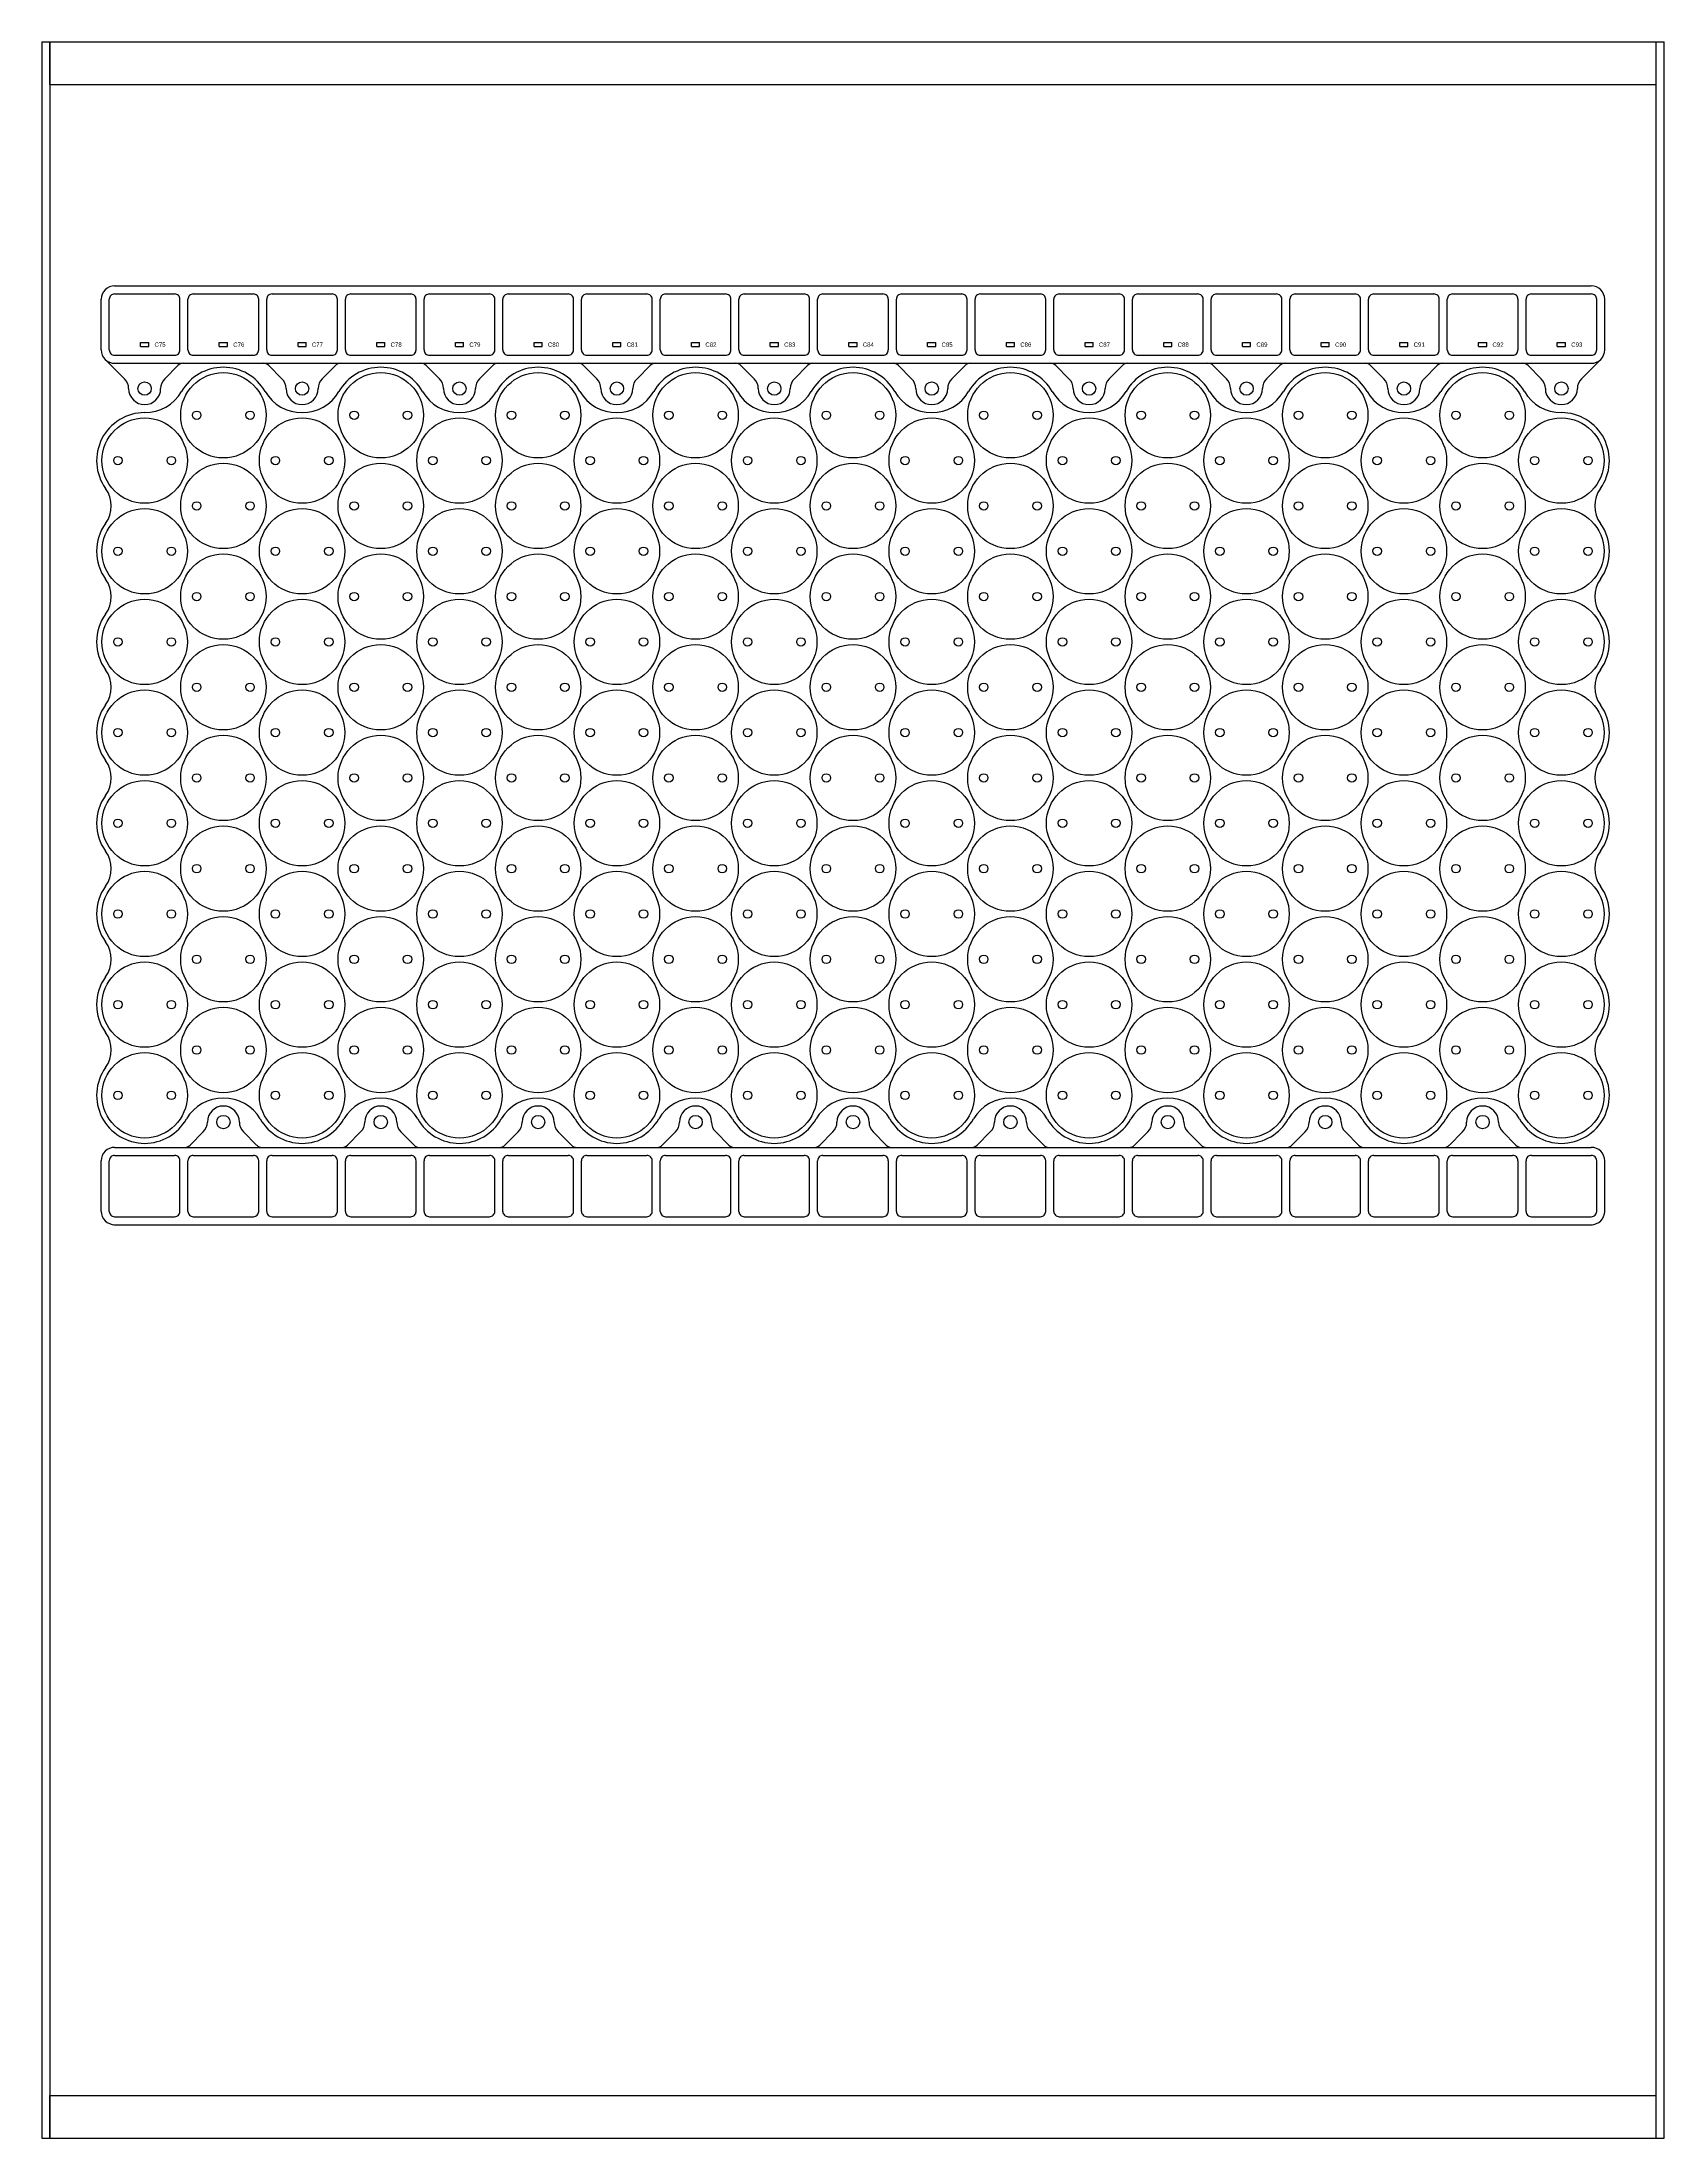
# Model space of a CAD drawing. Header units: millimetres. Extents: x -152 to 152, y -143 to 250.
import ezdxf

# ---------------------------------------------------------------- set-up
doc = ezdxf.new("R2010")
doc.units = ezdxf.units.MM
doc.layers.add('Mechanical4', color=56, linetype='Continuous')
doc.styles.add('Arial', font='arial.ttf', dxfattribs={"height": 0.2})

msp = doc.modelspace()

# ---------------------------------------------------------------- linework, layer by layer
at = {"layer": 'Mechanical4'}
for p, q in [((-152, 250), (-150.5, 250)), ((-152, 250), (-152, -143)), ((-150.5, 250), (150.5, 250)), ((-150.5, 242), (-150.5, 250)), ((-150.5, 250), (-150.5, -143)), ((150.5, 242), (150.5, 250)), ((150.5, 250), (152, 250)), ((150.5, -143), (150.5, 250)), ((152, -143), (152, 250)), ((-150.5, 242), (150.5, 242)), ((-140.88, 192.25), (-140.88, 201.75)), ((-139.38, 192.25), (-139.38, 201.75)), ((-138.38, 204.25), (-125.25, 204.25)), ((-138.38, 202.75), (-127.13, 202.75)), ((-126.13, 192.25), (-126.13, 201.75)), ((-125.5, 204.25), (-110.5, 204.25)), ((-125.5, 204.25), (-125, 204.25)), ((-124.63, 192.25), (-124.63, 201.75)), ((-123.63, 202.75), (-112.38, 202.75)), ((-111.37, 192.25), (-111.37, 201.75)), ((-110.75, 204.25), (-95.75, 204.25)), ((-110.75, 204.25), (-110.25, 204.25)), ((-109.88, 192.25), (-109.88, 201.75)), ((-108.88, 202.75), (-97.63, 202.75)), ((-96.63, 192.25), (-96.63, 201.75)), ((-96, 204.25), (-81, 204.25)), ((-96, 204.25), (-95.5, 204.25)), ((-95.13, 192.25), (-95.13, 201.75)), ((-94.13, 202.75), (-82.88, 202.75)), ((-81.88, 192.25), (-81.88, 201.75)), ((-81.25, 204.25), (-66.25, 204.25)), ((-81.25, 204.25), (-80.75, 204.25)), ((-80.38, 192.25), (-80.38, 201.75)), ((-79.38, 202.75), (-68.13, 202.75)), ((-67.12, 192.25), (-67.12, 201.75)), ((-66.5, 204.25), (-51.5, 204.25)), ((-66.5, 204.25), (-66, 204.25)), ((-65.62, 192.25), (-65.62, 201.75)), ((-64.62, 202.75), (-53.38, 202.75)), ((-52.37, 192.25), (-52.37, 201.75)), ((-51.75, 204.25), (-36.75, 204.25)), ((-51.75, 204.25), (-51.25, 204.25)), ((-50.88, 192.25), (-50.88, 201.75)), ((-49.88, 202.75), (-38.63, 202.75)), ((-37.62, 192.25), (-37.62, 201.75)), ((-37, 204.25), (-22, 204.25)), ((-37, 204.25), (-36.5, 204.25)), ((-36.13, 192.25), (-36.13, 201.75)), ((-35.12, 202.75), (-23.88, 202.75)), ((-22.87, 192.25), (-22.87, 201.75)), ((-22.25, 204.25), (-7.25, 204.25)), ((-22.25, 204.25), (-21.75, 204.25)), ((-21.38, 192.25), (-21.38, 201.75)), ((-20.38, 202.75), (-9.13, 202.75)), ((-8.13, 192.25), (-8.13, 201.75)), ((-7.5, 204.25), (-7, 204.25)), ((-7.5, 204.25), (7.5, 204.25)), ((-6.63, 192.25), (-6.63, 201.75)), ((-5.63, 202.75), (5.62, 202.75)), ((6.63, 192.25), (6.63, 201.75)), ((7, 204.25), (7.5, 204.25)), ((7.25, 204.25), (22.25, 204.25)), ((8.13, 192.25), (8.13, 201.75)), ((9.13, 202.75), (20.37, 202.75)), ((21.38, 192.25), (21.38, 201.75)), ((21.75, 204.25), (22.25, 204.25)), ((22, 204.25), (37, 204.25)), ((22.87, 192.25), (22.87, 201.75)), ((23.87, 202.75), (35.12, 202.75)), ((36.13, 192.25), (36.13, 201.75)), ((36.5, 204.25), (37, 204.25)), ((36.75, 204.25), (51.75, 204.25)), ((37.62, 192.25), (37.62, 201.75)), ((38.63, 202.75), (49.87, 202.75)), ((50.88, 192.25), (50.88, 201.75)), ((51.25, 204.25), (51.75, 204.25)), ((51.5, 204.25), (66.5, 204.25)), ((52.37, 192.25), (52.37, 201.75)), ((53.37, 202.75), (64.62, 202.75)), ((65.62, 192.25), (65.62, 201.75)), ((66, 204.25), (66.5, 204.25)), ((66.25, 204.25), (81.25, 204.25)), ((67.12, 192.25), (67.12, 201.75)), ((68.12, 202.75), (79.37, 202.75)), ((80.38, 192.25), (80.38, 201.75)), ((80.75, 204.25), (81.25, 204.25)), ((81, 204.25), (96, 204.25)), ((81.88, 192.25), (81.88, 201.75)), ((82.88, 202.75), (94.12, 202.75)), ((95.13, 192.25), (95.13, 201.75)), ((95.5, 204.25), (96, 204.25)), ((95.75, 204.25), (110.75, 204.25)), ((96.62, 192.25), (96.62, 201.75)), ((97.62, 202.75), (108.87, 202.75)), ((109.87, 192.25), (109.87, 201.75)), ((110.25, 204.25), (110.75, 204.25)), ((110.5, 204.25), (125.5, 204.25)), ((111.37, 192.25), (111.37, 201.75)), ((112.38, 202.75), (123.62, 202.75)), ((124.63, 192.25), (124.63, 201.75)), ((125, 204.25), (125.5, 204.25)), ((125.25, 204.25), (138.37, 204.25)), ((126.13, 192.25), (126.13, 201.75)), ((127.13, 202.75), (138.37, 202.75)), ((139.38, 192.25), (139.38, 201.75)), ((140.88, 192.25), (140.88, 201.75)), ((-133.51, 192.87), (-133.51, 193.63)), ((-133.51, 193.63), (-131.99, 193.63)), ((-133.51, 192.87), (-131.99, 192.87)), ((-131.99, 192.87), (-131.99, 193.63)), ((-118.76, 192.87), (-118.76, 193.63)), ((-118.76, 193.63), (-117.24, 193.63)), ((-118.76, 192.87), (-117.24, 192.87)), ((-117.24, 192.87), (-117.24, 193.63)), ((-104.01, 192.87), (-104.01, 193.63)), ((-104.01, 193.63), (-102.49, 193.63)), ((-104.01, 192.87), (-102.49, 192.87)), ((-102.49, 192.87), (-102.49, 193.63)), ((-89.26, 192.87), (-89.26, 193.63)), ((-89.26, 193.63), (-87.74, 193.63)), ((-89.26, 192.87), (-87.74, 192.87)), ((-87.74, 192.87), (-87.74, 193.63)), ((-74.51, 192.87), (-74.51, 193.63)), ((-74.51, 193.63), (-72.99, 193.63)), ((-74.51, 192.87), (-72.99, 192.87)), ((-72.99, 192.87), (-72.99, 193.63)), ((-59.76, 192.87), (-59.76, 193.63)), ((-59.76, 193.63), (-58.24, 193.63)), ((-59.76, 192.87), (-58.24, 192.87)), ((-58.24, 192.87), (-58.24, 193.63)), ((-45.01, 192.87), (-45.01, 193.63)), ((-45.01, 193.63), (-43.49, 193.63)), ((-45.01, 192.87), (-43.49, 192.87)), ((-43.49, 192.87), (-43.49, 193.63)), ((-30.26, 192.87), (-30.26, 193.63)), ((-30.26, 193.63), (-28.74, 193.63)), ((-30.26, 192.87), (-28.74, 192.87)), ((-28.74, 192.87), (-28.74, 193.63)), ((-15.51, 192.87), (-15.51, 193.63)), ((-15.51, 193.63), (-13.99, 193.63)), ((-15.51, 192.87), (-13.99, 192.87)), ((-13.99, 192.87), (-13.99, 193.63)), ((-0.76, 192.87), (-0.76, 193.63)), ((-0.76, 193.63), (0.76, 193.63)), ((-0.76, 192.87), (0.76, 192.87)), ((0.76, 192.87), (0.76, 193.63)), ((13.99, 192.87), (13.99, 193.63)), ((13.99, 193.63), (15.51, 193.63)), ((13.99, 192.87), (15.51, 192.87)), ((15.51, 192.87), (15.51, 193.63)), ((28.74, 192.87), (28.74, 193.63)), ((28.74, 193.63), (30.26, 193.63)), ((28.74, 192.87), (30.26, 192.87)), ((30.26, 192.87), (30.26, 193.63)), ((43.49, 192.87), (43.49, 193.63)), ((43.49, 193.63), (45.01, 193.63)), ((43.49, 192.87), (45.01, 192.87)), ((45.01, 192.87), (45.01, 193.63)), ((58.24, 192.87), (58.24, 193.63)), ((58.24, 193.63), (59.76, 193.63)), ((58.24, 192.87), (59.76, 192.87)), ((59.76, 192.87), (59.76, 193.63)), ((72.99, 192.87), (72.99, 193.63)), ((72.99, 193.63), (74.51, 193.63)), ((72.99, 192.87), (74.51, 192.87)), ((74.51, 192.87), (74.51, 193.63)), ((87.74, 192.87), (87.74, 193.63)), ((87.74, 193.63), (89.26, 193.63)), ((87.74, 192.87), (89.26, 192.87)), ((89.26, 192.87), (89.26, 193.63)), ((102.49, 192.87), (102.49, 193.63)), ((102.49, 193.63), (104.01, 193.63)), ((102.49, 192.87), (104.01, 192.87)), ((104.01, 192.87), (104.01, 193.63)), ((117.24, 192.87), (117.24, 193.63)), ((117.24, 193.63), (118.76, 193.63)), ((117.24, 192.87), (118.76, 192.87)), ((118.76, 192.87), (118.76, 193.63)), ((131.99, 192.87), (131.99, 193.63)), ((131.99, 193.63), (133.51, 193.63)), ((131.99, 192.87), (133.51, 192.87)), ((133.51, 192.87), (133.51, 193.63)), ((-140.14, 190.48), (-138.46, 188.79)), ((-138.5, 189.75), (-125.25, 189.75)), ((-138.46, 188.79), (-136.52, 186.86)), ((-138.38, 191.25), (-127.13, 191.25)), ((-138.38, 189.75), (-125.25, 189.75)), ((-128.98, 186.86), (-126.51, 189.33)), ((-125.5, 189.75), (-110.5, 189.75)), ((-123.63, 191.25), (-112.38, 191.25)), ((-110.75, 189.75), (-95.75, 189.75)), ((-110.75, 189.75), (-95.75, 189.75)), ((-109.49, 189.33), (-107.02, 186.86)), ((-108.88, 191.25), (-97.63, 191.25)), ((-99.48, 186.86), (-97.01, 189.33)), ((-96, 189.75), (-81, 189.75)), ((-94.13, 191.25), (-82.88, 191.25)), ((-81.25, 189.75), (-66.25, 189.75)), ((-81.25, 189.75), (-66.25, 189.75)), ((-79.99, 189.33), (-77.52, 186.86)), ((-79.38, 191.25), (-68.13, 191.25)), ((-69.98, 186.86), (-67.51, 189.33)), ((-66.5, 189.75), (-51.5, 189.75)), ((-64.62, 191.25), (-53.38, 191.25)), ((-51.75, 189.75), (-36.75, 189.75)), ((-51.75, 189.75), (-36.75, 189.75)), ((-50.49, 189.33), (-48.02, 186.86)), ((-49.88, 191.25), (-38.63, 191.25)), ((-40.48, 186.86), (-38.01, 189.33)), ((-37, 189.75), (-22, 189.75)), ((-35.12, 191.25), (-23.88, 191.25)), ((-22.25, 189.75), (-7.25, 189.75)), ((-20.99, 189.33), (-18.52, 186.86)), ((-20.38, 191.25), (-9.13, 191.25)), ((-10.98, 186.86), (-8.51, 189.33)), ((-7.5, 189.75), (7.5, 189.75)), ((-5.63, 191.25), (5.62, 191.25)), ((7.25, 189.75), (22.25, 189.75)), ((8.51, 189.33), (10.98, 186.86)), ((9.13, 191.25), (20.37, 191.25)), ((18.52, 186.86), (20.99, 189.33)), ((22, 189.75), (37, 189.75)), ((23.87, 191.25), (35.12, 191.25)), ((36.75, 189.75), (51.75, 189.75)), ((36.75, 189.75), (51.75, 189.75)), ((38.01, 189.33), (40.48, 186.86)), ((38.63, 191.25), (49.87, 191.25)), ((48.02, 186.86), (50.49, 189.33)), ((51.5, 189.75), (66.5, 189.75)), ((53.37, 191.25), (64.62, 191.25)), ((66.25, 189.75), (81.25, 189.75)), ((66.25, 189.75), (81.25, 189.75)), ((67.51, 189.33), (69.98, 186.86)), ((68.12, 191.25), (79.37, 191.25)), ((77.52, 186.86), (79.99, 189.33)), ((81, 189.75), (96, 189.75)), ((82.88, 191.25), (94.12, 191.25)), ((95.75, 189.75), (110.75, 189.75)), ((95.75, 189.75), (110.75, 189.75)), ((97.01, 189.33), (99.48, 186.86)), ((97.62, 191.25), (108.87, 191.25)), ((107.02, 186.86), (109.49, 189.33)), ((110.5, 189.75), (125.5, 189.75)), ((112.38, 191.25), (123.62, 191.25)), ((125.25, 189.75), (138.37, 189.75)), ((125.25, 189.75), (138.5, 189.75)), ((126.51, 189.33), (128.98, 186.86)), ((127.13, 191.25), (138.37, 191.25)), ((136.52, 186.86), (138.46, 188.79)), ((138.46, 188.79), (140.14, 190.48)), ((-124.24, 43.17), (-121.77, 45.64)), ((-114.23, 45.64), (-111.76, 43.17)), ((-94.74, 43.17), (-92.27, 45.64)), ((-84.73, 45.64), (-82.26, 43.17)), ((-65.24, 43.17), (-62.77, 45.64)), ((-55.23, 45.64), (-52.76, 43.17)), ((-35.74, 43.17), (-33.27, 45.64)), ((-25.73, 45.64), (-23.26, 43.17)), ((-6.24, 43.17), (-3.77, 45.64)), ((3.77, 45.64), (6.24, 43.17)), ((23.26, 43.17), (25.73, 45.64)), ((33.27, 45.64), (35.74, 43.17)), ((52.76, 43.17), (55.23, 45.64)), ((62.77, 45.64), (65.24, 43.17)), ((82.26, 43.17), (84.73, 45.64)), ((92.27, 45.64), (94.74, 43.17)), ((111.76, 43.17), (114.23, 45.64)), ((121.77, 45.64), (124.24, 43.17)), ((-140.88, 30.75), (-140.88, 40.25)), ((-139.38, 30.75), (-139.38, 40.25)), ((-138.38, 42.75), (-125.25, 42.75)), ((-138.38, 41.25), (-127.13, 41.25)), ((-126.13, 30.75), (-126.13, 40.25)), ((-125.5, 42.75), (-110.5, 42.75)), ((-125.5, 42.75), (-125, 42.75)), ((-124.63, 30.75), (-124.63, 40.25)), ((-123.63, 41.25), (-112.38, 41.25)), ((-111.37, 30.75), (-111.37, 40.25)), ((-110.75, 42.75), (-95.75, 42.75)), ((-110.75, 42.75), (-110.25, 42.75)), ((-109.88, 30.75), (-109.88, 40.25)), ((-108.88, 41.25), (-97.63, 41.25)), ((-96.63, 30.75), (-96.63, 40.25)), ((-96, 42.75), (-81, 42.75)), ((-96, 42.75), (-95.5, 42.75)), ((-95.13, 30.75), (-95.13, 40.25)), ((-94.13, 41.25), (-82.88, 41.25)), ((-81.88, 30.75), (-81.88, 40.25)), ((-81.25, 42.75), (-66.25, 42.75)), ((-81.25, 42.75), (-80.75, 42.75)), ((-80.38, 30.75), (-80.38, 40.25)), ((-79.38, 41.25), (-68.13, 41.25)), ((-67.12, 30.75), (-67.12, 40.25)), ((-66.5, 42.75), (-51.5, 42.75)), ((-66.5, 42.75), (-66, 42.75)), ((-65.62, 30.75), (-65.62, 40.25)), ((-64.62, 41.25), (-53.38, 41.25)), ((-52.37, 30.75), (-52.37, 40.25)), ((-51.75, 42.75), (-36.75, 42.75)), ((-51.75, 42.75), (-51.25, 42.75)), ((-50.88, 30.75), (-50.88, 40.25)), ((-49.88, 41.25), (-38.63, 41.25)), ((-37.62, 30.75), (-37.62, 40.25)), ((-37, 42.75), (-22, 42.75)), ((-37, 42.75), (-36.5, 42.75)), ((-36.13, 30.75), (-36.13, 40.25)), ((-35.12, 41.25), (-23.88, 41.25)), ((-22.87, 30.75), (-22.87, 40.25)), ((-22.25, 42.75), (-21.75, 42.75)), ((-22.25, 42.75), (-7.25, 42.75)), ((-21.38, 30.75), (-21.38, 40.25)), ((-20.38, 41.25), (-9.13, 41.25)), ((-8.13, 30.75), (-8.13, 40.25)), ((-7.5, 42.75), (-7, 42.75)), ((-7.5, 42.75), (7.5, 42.75)), ((-6.63, 30.75), (-6.63, 40.25)), ((-5.63, 41.25), (5.62, 41.25)), ((6.63, 30.75), (6.63, 40.25)), ((7.25, 42.75), (22.25, 42.75)), ((8.13, 30.75), (8.13, 40.25)), ((9.13, 41.25), (20.37, 41.25)), ((21.38, 30.75), (21.38, 40.25)), ((21.75, 42.75), (22.25, 42.75)), ((22, 42.75), (37, 42.75)), ((22.87, 30.75), (22.87, 40.25)), ((23.87, 41.25), (35.12, 41.25)), ((36.13, 30.75), (36.13, 40.25)), ((36.5, 42.75), (37, 42.75)), ((36.75, 42.75), (51.75, 42.75)), ((37.62, 30.75), (37.62, 40.25)), ((38.63, 41.25), (49.87, 41.25)), ((50.88, 30.75), (50.88, 40.25)), ((51.25, 42.75), (51.75, 42.75)), ((51.5, 42.75), (66.5, 42.75)), ((52.37, 30.75), (52.37, 40.25)), ((53.37, 41.25), (64.62, 41.25)), ((65.62, 30.75), (65.62, 40.25)), ((66, 42.75), (66.5, 42.75)), ((66.25, 42.75), (81.25, 42.75)), ((67.12, 30.75), (67.12, 40.25)), ((68.12, 41.25), (79.37, 41.25)), ((80.38, 30.75), (80.38, 40.25)), ((80.75, 42.75), (81.25, 42.75)), ((81, 42.75), (96, 42.75)), ((81.88, 30.75), (81.88, 40.25)), ((82.88, 41.25), (94.12, 41.25)), ((95.13, 30.75), (95.13, 40.25)), ((95.5, 42.75), (96, 42.75)), ((95.75, 42.75), (110.75, 42.75)), ((96.62, 30.75), (96.62, 40.25)), ((97.62, 41.25), (108.87, 41.25)), ((109.87, 30.75), (109.87, 40.25)), ((110.25, 42.75), (110.75, 42.75)), ((110.5, 42.75), (125.5, 42.75)), ((111.37, 30.75), (111.37, 40.25)), ((112.38, 41.25), (123.62, 41.25)), ((124.63, 30.75), (124.63, 40.25)), ((125, 42.75), (125.5, 42.75)), ((125.25, 42.75), (138.37, 42.75)), ((126.13, 30.75), (126.13, 40.25)), ((127.13, 41.25), (138.37, 41.25)), ((139.38, 30.75), (139.38, 40.25)), ((140.88, 30.75), (140.88, 40.25)), ((-138.5, 28.25), (-125.25, 28.25)), ((-138.38, 29.75), (-127.13, 29.75)), ((-138.38, 28.25), (-125.25, 28.25)), ((-125.75, 28.25), (-125.25, 28.25)), ((-125.5, 28.25), (-110.5, 28.25)), ((-123.63, 29.75), (-112.38, 29.75)), ((-111, 28.25), (-110.5, 28.25)), ((-110.75, 28.25), (-95.75, 28.25)), ((-108.88, 29.75), (-97.63, 29.75)), ((-96.25, 28.25), (-95.75, 28.25)), ((-96, 28.25), (-81, 28.25)), ((-94.13, 29.75), (-82.88, 29.75)), ((-81.5, 28.25), (-81, 28.25)), ((-81.25, 28.25), (-66.25, 28.25)), ((-79.38, 29.75), (-68.13, 29.75)), ((-66.75, 28.25), (-66.25, 28.25)), ((-66.5, 28.25), (-51.5, 28.25)), ((-64.62, 29.75), (-53.38, 29.75)), ((-52, 28.25), (-51.5, 28.25)), ((-51.75, 28.25), (-36.75, 28.25)), ((-49.88, 29.75), (-38.63, 29.75)), ((-37.25, 28.25), (-36.75, 28.25)), ((-37, 28.25), (-22, 28.25)), ((-35.12, 29.75), (-23.88, 29.75)), ((-22.5, 28.25), (-22, 28.25)), ((-22.25, 28.25), (-7.25, 28.25)), ((-20.38, 29.75), (-9.13, 29.75)), ((-7.75, 28.25), (-7.25, 28.25)), ((-7.5, 28.25), (7.5, 28.25)), ((-5.63, 29.75), (5.62, 29.75)), ((7, 28.25), (7.5, 28.25)), ((7.25, 28.25), (7.75, 28.25)), ((7.25, 28.25), (22.25, 28.25)), ((9.13, 29.75), (20.37, 29.75)), ((22, 28.25), (22.5, 28.25)), ((22, 28.25), (37, 28.25)), ((23.87, 29.75), (35.12, 29.75)), ((36.75, 28.25), (51.75, 28.25)), ((36.75, 28.25), (37.25, 28.25)), ((38.63, 29.75), (49.87, 29.75)), ((51.5, 28.25), (52, 28.25)), ((51.5, 28.25), (66.5, 28.25)), ((53.37, 29.75), (64.62, 29.75)), ((66.25, 28.25), (81.25, 28.25)), ((66.25, 28.25), (66.75, 28.25)), ((68.12, 29.75), (79.37, 29.75)), ((81, 28.25), (81.5, 28.25)), ((81, 28.25), (96, 28.25)), ((82.88, 29.75), (94.12, 29.75)), ((95.75, 28.25), (110.75, 28.25)), ((95.75, 28.25), (96.25, 28.25)), ((97.62, 29.75), (108.87, 29.75)), ((110.5, 28.25), (111, 28.25)), ((110.5, 28.25), (125.5, 28.25)), ((112.38, 29.75), (123.62, 29.75)), ((125.25, 28.25), (125.75, 28.25)), ((125.25, 28.25), (138.5, 28.25)), ((125.25, 28.25), (138.37, 28.25)), ((127.13, 29.75), (138.37, 29.75)), ((-150.5, -135), (150.5, -135)), ((-150.5, -143), (-150.5, -135)), ((150.5, -143), (150.5, -135)), ((-152, -143), (-150.5, -143)), ((-150.5, -143), (150.5, -143)), ((150.5, -143), (152, -143))]:
    msp.add_line(p, q, dxfattribs=at)
for centre, radius in [((-132.75, 185), 1.25), ((-118, 180), 8), ((-103.25, 185), 1.25), ((-88.5, 180), 8), ((-73.75, 185), 1.25), ((-59, 180), 8), ((-44.25, 185), 1.25), ((-29.5, 180), 8), ((-14.75, 185), 1.25), ((0, 180), 8), ((14.75, 185), 1.25), ((29.5, 180), 8), ((44.25, 185), 1.25), ((59, 180), 8), ((73.75, 185), 1.25), ((88.5, 180), 8), ((103.25, 185), 1.25), ((118, 180), 8), ((132.75, 185), 1.25), ((-123, 180), 0.8), ((-113, 180), 0.8), ((-93.5, 180), 0.8), ((-83.5, 180), 0.8), ((-64, 180), 0.8), ((-54, 180), 0.8), ((-34.5, 180), 0.8), ((-24.5, 180), 0.8), ((-5, 180), 0.8), ((5, 180), 0.8), ((24.5, 180), 0.8), ((34.5, 180), 0.8), ((54, 180), 0.8), ((64, 180), 0.8), ((83.5, 180), 0.8), ((93.5, 180), 0.8), ((113, 180), 0.8), ((123, 180), 0.8), ((-132.75, 171.5), 8), ((-103.25, 171.5), 8), ((-73.75, 171.5), 8), ((-44.25, 171.5), 8), ((-14.75, 171.5), 8), ((14.75, 171.5), 8), ((44.25, 171.5), 8), ((73.75, 171.5), 8), ((103.25, 171.5), 8), ((132.75, 171.5), 8), ((-137.75, 171.5), 0.8), ((-127.75, 171.5), 0.8), ((-118, 163), 8), ((-108.25, 171.5), 0.8), ((-98.25, 171.5), 0.8), ((-88.5, 163), 8), ((-78.75, 171.5), 0.8), ((-68.75, 171.5), 0.8), ((-59, 163), 8), ((-49.25, 171.5), 0.8), ((-39.25, 171.5), 0.8), ((-29.5, 163), 8), ((-19.75, 171.5), 0.8), ((-9.75, 171.5), 0.8), ((0, 163), 8), ((9.75, 171.5), 0.8), ((19.75, 171.5), 0.8), ((29.5, 163), 8), ((39.25, 171.5), 0.8), ((49.25, 171.5), 0.8), ((59, 163), 8), ((68.75, 171.5), 0.8), ((78.75, 171.5), 0.8), ((88.5, 163), 8), ((98.25, 171.5), 0.8), ((108.25, 171.5), 0.8), ((118, 163), 8), ((127.75, 171.5), 0.8), ((137.75, 171.5), 0.8), ((-132.75, 154.5), 8), ((-123, 163), 0.8), ((-113, 163), 0.8), ((-103.25, 154.5), 8), ((-93.5, 163), 0.8), ((-83.5, 163), 0.8), ((-73.75, 154.5), 8), ((-64, 163), 0.8), ((-54, 163), 0.8), ((-44.25, 154.5), 8), ((-34.5, 163), 0.8), ((-24.5, 163), 0.8), ((-14.75, 154.5), 8), ((-5, 163), 0.8), ((5, 163), 0.8), ((14.75, 154.5), 8), ((24.5, 163), 0.8), ((34.5, 163), 0.8), ((44.25, 154.5), 8), ((54, 163), 0.8), ((64, 163), 0.8), ((73.75, 154.5), 8), ((83.5, 163), 0.8), ((93.5, 163), 0.8), ((103.25, 154.5), 8), ((113, 163), 0.8), ((123, 163), 0.8), ((132.75, 154.5), 8), ((-137.75, 154.5), 0.8), ((-127.75, 154.5), 0.8), ((-118, 146), 8), ((-108.25, 154.5), 0.8), ((-98.25, 154.5), 0.8), ((-88.5, 146), 8), ((-78.75, 154.5), 0.8), ((-68.75, 154.5), 0.8), ((-59, 146), 8), ((-49.25, 154.5), 0.8), ((-39.25, 154.5), 0.8), ((-29.5, 146), 8), ((-19.75, 154.5), 0.8), ((-9.75, 154.5), 0.8), ((0, 146), 8), ((9.75, 154.5), 0.8), ((19.75, 154.5), 0.8), ((29.5, 146), 8), ((39.25, 154.5), 0.8), ((49.25, 154.5), 0.8), ((59, 146), 8), ((68.75, 154.5), 0.8), ((78.75, 154.5), 0.8), ((88.5, 146), 8), ((98.25, 154.5), 0.8), ((108.25, 154.5), 0.8), ((118, 146), 8), ((127.75, 154.5), 0.8), ((137.75, 154.5), 0.8), ((-132.75, 137.5), 8), ((-123, 146), 0.8), ((-113, 146), 0.8), ((-103.25, 137.5), 8), ((-93.5, 146), 0.8), ((-83.5, 146), 0.8), ((-73.75, 137.5), 8), ((-64, 146), 0.8), ((-54, 146), 0.8), ((-44.25, 137.5), 8), ((-34.5, 146), 0.8), ((-24.5, 146), 0.8), ((-14.75, 137.5), 8), ((-5, 146), 0.8), ((5, 146), 0.8), ((14.75, 137.5), 8), ((24.5, 146), 0.8), ((34.5, 146), 0.8), ((44.25, 137.5), 8), ((54, 146), 0.8), ((64, 146), 0.8), ((73.75, 137.5), 8), ((83.5, 146), 0.8), ((93.5, 146), 0.8), ((103.25, 137.5), 8), ((113, 146), 0.8), ((123, 146), 0.8), ((132.75, 137.5), 8), ((-137.75, 137.5), 0.8), ((-127.75, 137.5), 0.8), ((-108.25, 137.5), 0.8), ((-98.25, 137.5), 0.8), ((-78.75, 137.5), 0.8), ((-68.75, 137.5), 0.8), ((-49.25, 137.5), 0.8), ((-39.25, 137.5), 0.8), ((-19.75, 137.5), 0.8), ((-9.75, 137.5), 0.8), ((9.75, 137.5), 0.8), ((19.75, 137.5), 0.8), ((39.25, 137.5), 0.8), ((49.25, 137.5), 0.8), ((68.75, 137.5), 0.8), ((78.75, 137.5), 0.8), ((98.25, 137.5), 0.8), ((108.25, 137.5), 0.8), ((127.75, 137.5), 0.8), ((137.75, 137.5), 0.8), ((-118, 129), 8), ((-88.5, 129), 8), ((-59, 129), 8), ((-29.5, 129), 8), ((0, 129), 8), ((29.5, 129), 8), ((59, 129), 8), ((88.5, 129), 8), ((118, 129), 8), ((-123, 129), 0.8), ((-113, 129), 0.8), ((-93.5, 129), 0.8), ((-83.5, 129), 0.8), ((-64, 129), 0.8), ((-54, 129), 0.8), ((-34.5, 129), 0.8), ((-24.5, 129), 0.8), ((-5, 129), 0.8), ((5, 129), 0.8), ((24.5, 129), 0.8), ((34.5, 129), 0.8), ((54, 129), 0.8), ((64, 129), 0.8), ((83.5, 129), 0.8), ((93.5, 129), 0.8), ((113, 129), 0.8), ((123, 129), 0.8), ((-132.75, 120.5), 8), ((-103.25, 120.5), 8), ((-73.75, 120.5), 8), ((-44.25, 120.5), 8), ((-14.75, 120.5), 8), ((14.75, 120.5), 8), ((44.25, 120.5), 8), ((73.75, 120.5), 8), ((103.25, 120.5), 8), ((132.75, 120.5), 8), ((-137.75, 120.5), 0.8), ((-127.75, 120.5), 0.8), ((-118, 112), 8), ((-108.25, 120.5), 0.8), ((-98.25, 120.5), 0.8), ((-88.5, 112), 8), ((-78.75, 120.5), 0.8), ((-68.75, 120.5), 0.8), ((-59, 112), 8), ((-49.25, 120.5), 0.8), ((-39.25, 120.5), 0.8), ((-29.5, 112), 8), ((-19.75, 120.5), 0.8), ((-9.75, 120.5), 0.8), ((0, 112), 8), ((9.75, 120.5), 0.8), ((19.75, 120.5), 0.8), ((29.5, 112), 8), ((39.25, 120.5), 0.8), ((49.25, 120.5), 0.8), ((59, 112), 8), ((68.75, 120.5), 0.8), ((78.75, 120.5), 0.8), ((88.5, 112), 8), ((98.25, 120.5), 0.8), ((108.25, 120.5), 0.8), ((118, 112), 8), ((127.75, 120.5), 0.8), ((137.75, 120.5), 0.8), ((-132.75, 103.5), 8), ((-123, 112), 0.8), ((-113, 112), 0.8), ((-103.25, 103.5), 8), ((-93.5, 112), 0.8), ((-83.5, 112), 0.8), ((-73.75, 103.5), 8), ((-64, 112), 0.8), ((-54, 112), 0.8), ((-44.25, 103.5), 8), ((-34.5, 112), 0.8), ((-24.5, 112), 0.8), ((-14.75, 103.5), 8), ((-5, 112), 0.8), ((5, 112), 0.8), ((14.75, 103.5), 8), ((24.5, 112), 0.8), ((34.5, 112), 0.8), ((44.25, 103.5), 8), ((54, 112), 0.8), ((64, 112), 0.8), ((73.75, 103.5), 8), ((83.5, 112), 0.8), ((93.5, 112), 0.8), ((103.25, 103.5), 8), ((113, 112), 0.8), ((123, 112), 0.8), ((132.75, 103.5), 8), ((-137.75, 103.5), 0.8), ((-127.75, 103.5), 0.8), ((-118, 95), 8), ((-108.25, 103.5), 0.8), ((-98.25, 103.5), 0.8), ((-88.5, 95), 8), ((-78.75, 103.5), 0.8), ((-68.75, 103.5), 0.8), ((-59, 95), 8), ((-49.25, 103.5), 0.8), ((-39.25, 103.5), 0.8), ((-29.5, 95), 8), ((-19.75, 103.5), 0.8), ((-9.75, 103.5), 0.8), ((0, 95), 8), ((9.75, 103.5), 0.8), ((19.75, 103.5), 0.8), ((29.5, 95), 8), ((39.25, 103.5), 0.8), ((49.25, 103.5), 0.8), ((59, 95), 8), ((68.75, 103.5), 0.8), ((78.75, 103.5), 0.8), ((88.5, 95), 8), ((98.25, 103.5), 0.8), ((108.25, 103.5), 0.8), ((118, 95), 8), ((127.75, 103.5), 0.8), ((137.75, 103.5), 0.8), ((-132.75, 86.5), 8), ((-123, 95), 0.8), ((-113, 95), 0.8), ((-103.25, 86.5), 8), ((-93.5, 95), 0.8), ((-83.5, 95), 0.8), ((-73.75, 86.5), 8), ((-64, 95), 0.8), ((-54, 95), 0.8), ((-44.25, 86.5), 8), ((-34.5, 95), 0.8), ((-24.5, 95), 0.8), ((-14.75, 86.5), 8), ((-5, 95), 0.8), ((5, 95), 0.8), ((14.75, 86.5), 8), ((24.5, 95), 0.8), ((34.5, 95), 0.8), ((44.25, 86.5), 8), ((54, 95), 0.8), ((64, 95), 0.8), ((73.75, 86.5), 8), ((83.5, 95), 0.8), ((93.5, 95), 0.8), ((103.25, 86.5), 8), ((113, 95), 0.8), ((123, 95), 0.8), ((132.75, 86.5), 8), ((-137.75, 86.5), 0.8), ((-127.75, 86.5), 0.8), ((-108.25, 86.5), 0.8), ((-98.25, 86.5), 0.8), ((-78.75, 86.5), 0.8), ((-68.75, 86.5), 0.8), ((-49.25, 86.5), 0.8), ((-39.25, 86.5), 0.8), ((-19.75, 86.5), 0.8), ((-9.75, 86.5), 0.8), ((9.75, 86.5), 0.8), ((19.75, 86.5), 0.8), ((39.25, 86.5), 0.8), ((49.25, 86.5), 0.8), ((68.75, 86.5), 0.8), ((78.75, 86.5), 0.8), ((98.25, 86.5), 0.8), ((108.25, 86.5), 0.8), ((127.75, 86.5), 0.8), ((137.75, 86.5), 0.8), ((-118, 78), 8), ((-88.5, 78), 8), ((-59, 78), 8), ((-29.5, 78), 8), ((0, 78), 8), ((29.5, 78), 8), ((59, 78), 8), ((88.5, 78), 8), ((118, 78), 8), ((-123, 78), 0.8), ((-113, 78), 0.8), ((-93.5, 78), 0.8), ((-83.5, 78), 0.8), ((-64, 78), 0.8), ((-54, 78), 0.8), ((-34.5, 78), 0.8), ((-24.5, 78), 0.8), ((-5, 78), 0.8), ((5, 78), 0.8), ((24.5, 78), 0.8), ((34.5, 78), 0.8), ((54, 78), 0.8), ((64, 78), 0.8), ((83.5, 78), 0.8), ((93.5, 78), 0.8), ((113, 78), 0.8), ((123, 78), 0.8), ((-132.75, 69.5), 8), ((-103.25, 69.5), 8), ((-73.75, 69.5), 8), ((-44.25, 69.5), 8), ((-14.75, 69.5), 8), ((14.75, 69.5), 8), ((44.25, 69.5), 8), ((73.75, 69.5), 8), ((103.25, 69.5), 8), ((132.75, 69.5), 8), ((-137.75, 69.5), 0.8), ((-127.75, 69.5), 0.8), ((-118, 61), 8), ((-108.25, 69.5), 0.8), ((-98.25, 69.5), 0.8), ((-88.5, 61), 8), ((-78.75, 69.5), 0.8), ((-68.75, 69.5), 0.8), ((-59, 61), 8), ((-49.25, 69.5), 0.8), ((-39.25, 69.5), 0.8), ((-29.5, 61), 8), ((-19.75, 69.5), 0.8), ((-9.75, 69.5), 0.8), ((0, 61), 8), ((9.75, 69.5), 0.8), ((19.75, 69.5), 0.8), ((29.5, 61), 8), ((39.25, 69.5), 0.8), ((49.25, 69.5), 0.8), ((59, 61), 8), ((68.75, 69.5), 0.8), ((78.75, 69.5), 0.8), ((88.5, 61), 8), ((98.25, 69.5), 0.8), ((108.25, 69.5), 0.8), ((118, 61), 8), ((127.75, 69.5), 0.8), ((137.75, 69.5), 0.8), ((-132.75, 52.5), 8), ((-123, 61), 0.8), ((-113, 61), 0.8), ((-103.25, 52.5), 8), ((-93.5, 61), 0.8), ((-83.5, 61), 0.8), ((-73.75, 52.5), 8), ((-64, 61), 0.8), ((-54, 61), 0.8), ((-44.25, 52.5), 8), ((-34.5, 61), 0.8), ((-24.5, 61), 0.8), ((-14.75, 52.5), 8), ((-5, 61), 0.8), ((5, 61), 0.8), ((14.75, 52.5), 8), ((24.5, 61), 0.8), ((34.5, 61), 0.8), ((44.25, 52.5), 8), ((54, 61), 0.8), ((64, 61), 0.8), ((73.75, 52.5), 8), ((83.5, 61), 0.8), ((93.5, 61), 0.8), ((103.25, 52.5), 8), ((113, 61), 0.8), ((123, 61), 0.8), ((132.75, 52.5), 8), ((-137.75, 52.5), 0.8), ((-127.75, 52.5), 0.8), ((-108.25, 52.5), 0.8), ((-98.25, 52.5), 0.8), ((-78.75, 52.5), 0.8), ((-68.75, 52.5), 0.8), ((-49.25, 52.5), 0.8), ((-39.25, 52.5), 0.8), ((-19.75, 52.5), 0.8), ((-9.75, 52.5), 0.8), ((9.75, 52.5), 0.8), ((19.75, 52.5), 0.8), ((39.25, 52.5), 0.8), ((49.25, 52.5), 0.8), ((68.75, 52.5), 0.8), ((78.75, 52.5), 0.8), ((98.25, 52.5), 0.8), ((108.25, 52.5), 0.8), ((127.75, 52.5), 0.8), ((137.75, 52.5), 0.8), ((-118, 47.5), 1.25), ((-88.5, 47.5), 1.25), ((-59, 47.5), 1.25), ((-29.5, 47.5), 1.25), ((0, 47.5), 1.25), ((29.5, 47.5), 1.25), ((59, 47.5), 1.25), ((88.5, 47.5), 1.25), ((118, 47.5), 1.25)]:
    msp.add_circle(centre, radius, dxfattribs=at)
for centre, radius, start, end in [((-138.38, 201.75), 2.5, 89.9999, 180.0001), ((-138.38, 201.75), 1, 89.9999, 180.0001), ((-127.13, 201.75), 1, 359.9999, 90.0001), ((-123.63, 201.75), 1, 89.9999, 180.0001), ((-112.38, 201.75), 1, 359.9999, 90.0001), ((-108.88, 201.75), 1, 89.9999, 180.0001), ((-97.63, 201.75), 1, 359.9999, 90.0001), ((-94.13, 201.75), 1, 89.9999, 180.0001), ((-82.88, 201.75), 1, 359.9999, 90.0001), ((-79.38, 201.75), 1, 89.9999, 180.0001), ((-68.13, 201.75), 1, 359.9999, 90.0001), ((-64.62, 201.75), 1, 89.9999, 180.0001), ((-53.38, 201.75), 1, 359.9999, 90.0001), ((-49.88, 201.75), 1, 89.9999, 180.0001), ((-38.63, 201.75), 1, 359.9999, 90.0001), ((-35.12, 201.75), 1, 89.9999, 180.0001), ((-23.88, 201.75), 1, 359.9999, 90.0001), ((-20.38, 201.75), 1, 89.9999, 180.0001), ((-9.13, 201.75), 1, 359.9999, 90.0001), ((-5.63, 201.75), 1, 89.9999, 180.0001), ((5.62, 201.75), 1, 359.9999, 90.0001), ((9.13, 201.75), 1, 89.9999, 180.0001), ((20.37, 201.75), 1, 359.9999, 90.0001), ((23.87, 201.75), 1, 89.9999, 180.0001), ((35.12, 201.75), 1, 359.9999, 90.0001), ((38.63, 201.75), 1, 89.9999, 180.0001), ((49.87, 201.75), 1, 359.9999, 90.0001), ((53.37, 201.75), 1, 89.9999, 180.0001), ((64.62, 201.75), 1, 359.9999, 90.0001), ((68.12, 201.75), 1, 89.9999, 180.0001), ((79.37, 201.75), 1, 359.9999, 90.0001), ((82.88, 201.75), 1, 89.9999, 180.0001), ((94.12, 201.75), 1, 359.9999, 90.0001), ((97.62, 201.75), 1, 89.9999, 180.0001), ((108.87, 201.75), 1, 359.9999, 90.0001), ((112.38, 201.75), 1, 89.9999, 180.0001), ((123.62, 201.75), 1, 359.9999, 90.0001), ((127.13, 201.75), 1, 89.9999, 180.0001), ((138.37, 201.75), 2.5, 359.9999, 90.0001), ((138.37, 201.75), 1, 359.9999, 90.0001), ((-138.38, 192.25), 2.5, 179.9999, 270.0001), ((-138.38, 192.25), 2.5, 180, 225), ((-138.38, 192.25), 1, 179.9999, 270.0001), ((-127.13, 192.25), 1, 269.9999, 0.0001), ((-125.5, 188.33), 1.42, 90, 135), ((-118, 180), 9, 90, 150.5163), ((-123.63, 192.25), 1, 179.9999, 270.0001), ((-118, 180), 9, 29.4837, 90), ((-112.38, 192.25), 1, 269.9999, 0.0001), ((-110.5, 188.33), 1.42, 45, 90), ((-108.88, 192.25), 1, 179.9999, 270.0001), ((-97.63, 192.25), 1, 269.9999, 0.0001), ((-96, 188.33), 1.42, 90, 135), ((-88.5, 180), 9, 90, 150.5163), ((-94.13, 192.25), 1, 179.9999, 270.0001), ((-88.5, 180), 9, 29.4837, 90), ((-82.88, 192.25), 1, 269.9999, 0.0001), ((-81, 188.33), 1.42, 45, 90), ((-79.38, 192.25), 1, 179.9999, 270.0001), ((-68.13, 192.25), 1, 269.9999, 0.0001), ((-66.5, 188.33), 1.42, 90, 135), ((-59, 180), 9, 90, 150.5163), ((-64.62, 192.25), 1, 179.9999, 270.0001), ((-59, 180), 9, 29.4837, 90), ((-53.38, 192.25), 1, 269.9999, 0.0001), ((-51.5, 188.33), 1.42, 45, 90), ((-49.88, 192.25), 1, 179.9999, 270.0001), ((-38.63, 192.25), 1, 269.9999, 0.0001), ((-37, 188.33), 1.42, 90, 135), ((-29.5, 180), 9, 90, 150.5163), ((-35.12, 192.25), 1, 179.9999, 270.0001), ((-29.5, 180), 9, 29.4837, 90), ((-23.88, 192.25), 1, 269.9999, 0.0001), ((-22, 188.33), 1.42, 45, 90), ((-20.38, 192.25), 1, 179.9999, 270.0001), ((-9.13, 192.25), 1, 269.9999, 0.0001), ((-7.5, 188.33), 1.42, 90, 135), ((0, 180), 9, 90, 150.5163), ((-5.63, 192.25), 1, 179.9999, 270.0001), ((0, 180), 9, 29.4837, 90), ((5.62, 192.25), 1, 269.9999, 0.0001), ((7.5, 188.33), 1.42, 45, 90), ((9.13, 192.25), 1, 179.9999, 270.0001), ((20.37, 192.25), 1, 269.9999, 0.0001), ((22, 188.33), 1.42, 90, 135), ((29.5, 180), 9, 90, 150.5163), ((23.87, 192.25), 1, 179.9999, 270.0001), ((29.5, 180), 9, 29.4837, 90), ((35.12, 192.25), 1, 269.9999, 0.0001), ((37, 188.33), 1.42, 45, 90), ((38.63, 192.25), 1, 179.9999, 270.0001), ((49.87, 192.25), 1, 269.9999, 0.0001), ((51.5, 188.33), 1.42, 90, 135), ((59, 180), 9, 90, 150.5163), ((53.37, 192.25), 1, 179.9999, 270.0001), ((59, 180), 9, 29.4837, 90), ((64.62, 192.25), 1, 269.9999, 0.0001), ((66.5, 188.33), 1.42, 45, 90), ((68.12, 192.25), 1, 179.9999, 270.0001), ((79.37, 192.25), 1, 269.9999, 0.0001), ((81, 188.33), 1.42, 90, 135), ((88.5, 180), 9, 90, 150.5163), ((82.88, 192.25), 1, 179.9999, 270.0001), ((88.5, 180), 9, 29.4837, 90), ((94.12, 192.25), 1, 269.9999, 0.0001), ((96, 188.33), 1.42, 45, 90), ((97.62, 192.25), 1, 179.9999, 270.0001), ((108.87, 192.25), 1, 269.9999, 0.0001), ((110.5, 188.33), 1.42, 90, 135), ((118, 180), 9, 90, 150.5163), ((112.38, 192.25), 1, 179.9999, 270.0001), ((118, 180), 9, 29.4837, 90), ((123.62, 192.25), 1, 269.9999, 0.0001), ((125.5, 188.33), 1.42, 45, 90), ((127.13, 192.25), 1, 179.9999, 270.0001), ((138.37, 192.25), 2.5, 269.9999, 0.0001), ((138.37, 192.25), 1, 269.9999, 0.0001), ((138.37, 192.25), 2.5, 315, 0), ((-138.38, 185), 2.63, 0, 45), ((-132.75, 185), 3, 180, 0), ((-127.12, 185), 2.63, 135, 180), ((-108.88, 185), 2.63, 0, 45), ((-103.25, 185), 3, 180, 0), ((-97.62, 185), 2.63, 135, 180), ((-79.38, 185), 2.63, 0, 45), ((-73.75, 185), 3, 180, 0), ((-68.12, 185), 2.63, 135, 180), ((-49.88, 185), 2.63, 0, 45), ((-44.25, 185), 3, 180, 0), ((-38.62, 185), 2.63, 135, 180), ((-20.38, 185), 2.63, 0, 45), ((-14.75, 185), 3, 180, 0), ((-9.12, 185), 2.63, 135, 180), ((9.12, 185), 2.63, 0, 45), ((14.75, 185), 3, 180, 0), ((20.38, 185), 2.63, 135, 180), ((38.62, 185), 2.63, 0, 45), ((44.25, 185), 3, 180, 0), ((49.88, 185), 2.63, 135, 180), ((68.12, 185), 2.63, 0, 45), ((73.75, 185), 3, 180, 0), ((79.38, 185), 2.63, 135, 180), ((97.62, 185), 2.63, 0, 45), ((103.25, 185), 3, 180, 0), ((108.88, 185), 2.63, 135, 180), ((127.12, 185), 2.63, 0, 45), ((132.75, 185), 3, 180, 0), ((138.38, 185), 2.63, 135, 180), ((-132.75, 188.55), 8.05, 270, 329.2127), ((-103.25, 188.55), 8.05, 210.7873, 270), ((-103.25, 188.55), 8.05, 270, 329.2127), ((-73.75, 188.55), 8.05, 210.7873, 270), ((-73.75, 188.55), 8.05, 270, 329.2127), ((-44.25, 188.55), 8.05, 210.7873, 270), ((-44.25, 188.55), 8.05, 270, 329.2127), ((-14.75, 188.55), 8.05, 210.7873, 270), ((-14.75, 188.55), 8.05, 270, 329.2127), ((14.75, 188.55), 8.05, 210.7873, 270), ((14.75, 188.55), 8.05, 270, 329.2127), ((44.25, 188.55), 8.05, 210.7873, 270), ((44.25, 188.55), 8.05, 270, 329.2127), ((73.75, 188.55), 8.05, 210.7873, 270), ((73.75, 188.55), 8.05, 270, 329.2127), ((103.25, 188.55), 8.05, 210.7873, 270), ((103.25, 188.55), 8.05, 270, 329.2127), ((132.75, 188.55), 8.05, 210.7873, 270), ((-132.75, 171.5), 9, 90, 215.3162), ((132.75, 171.5), 9, 324.6838, 90), ((-144.51, 163), 5.51, 323.2675, 36.7325), ((144.51, 163), 5.51, 143.2675, 216.7325), ((-132.75, 154.5), 9, 144.6838, 180), ((132.75, 154.5), 9, 0, 35.3162), ((-132.75, 154.5), 9, 180, 215.3162), ((132.75, 154.5), 9, 324.6838, 360), ((-144.51, 146), 5.51, 323.2675, 36.7325), ((144.51, 146), 5.51, 143.2675, 216.7325), ((-132.75, 137.5), 9, 144.6838, 180), ((132.75, 137.5), 9, 0, 35.3162), ((-132.75, 137.5), 9, 180, 215.3162), ((132.75, 137.5), 9, 324.6838, 360), ((-144.51, 129), 5.51, 323.2675, 36.7325), ((144.51, 129), 5.51, 143.2675, 216.7325), ((-132.75, 120.5), 9, 144.6838, 180), ((132.75, 120.5), 9, 0, 35.3162), ((-132.75, 120.5), 9, 180, 215.3162), ((132.75, 120.5), 9, 324.6838, 360), ((-144.51, 112), 5.51, 323.2675, 36.7325), ((144.51, 112), 5.51, 143.2675, 216.7325), ((-132.75, 103.5), 9, 144.6838, 180), ((132.75, 103.5), 9, 0, 35.3162), ((-132.75, 103.5), 9, 180, 215.3162), ((132.75, 103.5), 9, 324.6838, 360), ((-144.51, 95), 5.51, 323.2675, 36.7325), ((144.51, 95), 5.51, 143.2675, 216.7325), ((-132.75, 86.5), 9, 144.6838, 180), ((132.75, 86.5), 9, 0, 35.3162), ((-132.75, 86.5), 9, 180, 215.3162), ((132.75, 86.5), 9, 324.6838, 360), ((-144.51, 78), 5.51, 323.2675, 36.7325), ((144.51, 78), 5.51, 143.2675, 216.7325), ((-132.75, 69.5), 9, 144.6838, 180), ((132.75, 69.5), 9, 0, 35.3162), ((-132.75, 69.5), 9, 180, 215.3162), ((132.75, 69.5), 9, 324.6838, 360), ((-144.51, 61), 5.51, 323.2675, 36.7325), ((144.51, 61), 5.51, 143.2675, 216.7325), ((-132.75, 52.5), 9, 144.6838, 270), ((132.75, 52.5), 9, 270, 35.3162), ((-118, 43.95), 8.05, 90, 149.2127), ((-118, 43.95), 8.05, 30.7873, 90), ((-88.5, 43.95), 8.05, 90, 149.2127), ((-88.5, 43.95), 8.05, 30.7873, 90), ((-59, 43.95), 8.05, 90, 149.2127), ((-59, 43.95), 8.05, 30.7873, 90), ((-29.5, 43.95), 8.05, 90, 149.2127), ((-29.5, 43.95), 8.05, 30.7873, 90), ((0, 43.95), 8.05, 90, 149.2127), ((0, 43.95), 8.05, 30.7873, 90), ((29.5, 43.95), 8.05, 90, 149.2127), ((29.5, 43.95), 8.05, 30.7873, 90), ((59, 43.95), 8.05, 90, 149.2127), ((59, 43.95), 8.05, 30.7873, 90), ((88.5, 43.95), 8.05, 90, 149.2127), ((88.5, 43.95), 8.05, 30.7873, 90), ((118, 43.95), 8.05, 90, 149.2127), ((118, 43.95), 8.05, 30.7873, 90), ((-132.75, 52.5), 9, 270, 330.5163), ((-123.63, 47.5), 2.63, 315, 0), ((-118, 47.5), 3, 0, 180), ((-112.37, 47.5), 2.63, 180, 225), ((-103.25, 52.5), 9, 209.4837, 270), ((-103.25, 52.5), 9, 270, 330.5163), ((-94.13, 47.5), 2.63, 315, 0), ((-88.5, 47.5), 3, 0, 180), ((-82.87, 47.5), 2.63, 180, 225), ((-73.75, 52.5), 9, 209.4837, 270), ((-73.75, 52.5), 9, 270, 330.5163), ((-64.63, 47.5), 2.63, 315, 0), ((-59, 47.5), 3, 0, 180), ((-53.37, 47.5), 2.63, 180, 225), ((-44.25, 52.5), 9, 209.4837, 270), ((-44.25, 52.5), 9, 270, 330.5163), ((-35.13, 47.5), 2.63, 315, 0), ((-29.5, 47.5), 3, 0, 180), ((-23.87, 47.5), 2.63, 180, 225), ((-14.75, 52.5), 9, 209.4837, 270), ((-14.75, 52.5), 9, 270, 330.5163), ((-5.63, 47.5), 2.63, 315, 0), ((0, 47.5), 3, 0, 180), ((5.63, 47.5), 2.63, 180, 225), ((14.75, 52.5), 9, 209.4837, 270), ((14.75, 52.5), 9, 270, 330.5163), ((23.87, 47.5), 2.63, 315, 0), ((29.5, 47.5), 3, 0, 180), ((35.13, 47.5), 2.63, 180, 225), ((44.25, 52.5), 9, 209.4837, 270), ((44.25, 52.5), 9, 270, 330.5163), ((53.37, 47.5), 2.63, 315, 0), ((59, 47.5), 3, 0, 180), ((64.63, 47.5), 2.63, 180, 225), ((73.75, 52.5), 9, 209.4837, 270), ((73.75, 52.5), 9, 270, 330.5163), ((82.87, 47.5), 2.63, 315, 0), ((88.5, 47.5), 3, 0, 180), ((94.13, 47.5), 2.63, 180, 225), ((103.25, 52.5), 9, 209.4837, 270), ((103.25, 52.5), 9, 270, 330.5163), ((112.37, 47.5), 2.63, 315, 0), ((118, 47.5), 3, 0, 180), ((123.63, 47.5), 2.63, 180, 225), ((132.75, 52.5), 9, 209.4837, 270), ((-138.38, 40.25), 2.5, 89.9999, 180.0001), ((-138.38, 40.25), 1, 89.9999, 180.0001), ((-127.13, 40.25), 1, 359.9999, 90.0001), ((-125.25, 44.17), 1.42, 270, 315), ((-123.63, 40.25), 1, 89.9999, 180.0001), ((-112.38, 40.25), 1, 359.9999, 90.0001), ((-110.75, 44.17), 1.42, 225, 270), ((-108.88, 40.25), 1, 89.9999, 180.0001), ((-97.63, 40.25), 1, 359.9999, 90.0001), ((-95.75, 44.17), 1.42, 270, 315), ((-94.13, 40.25), 1, 89.9999, 180.0001), ((-82.88, 40.25), 1, 359.9999, 90.0001), ((-81.25, 44.17), 1.42, 225, 270), ((-79.38, 40.25), 1, 89.9999, 180.0001), ((-68.13, 40.25), 1, 359.9999, 90.0001), ((-66.25, 44.17), 1.42, 270, 315), ((-64.62, 40.25), 1, 89.9999, 180.0001), ((-53.38, 40.25), 1, 359.9999, 90.0001), ((-51.75, 44.17), 1.42, 225, 270), ((-49.88, 40.25), 1, 89.9999, 180.0001), ((-38.63, 40.25), 1, 359.9999, 90.0001), ((-36.75, 44.17), 1.42, 270, 315), ((-35.12, 40.25), 1, 89.9999, 180.0001), ((-23.88, 40.25), 1, 359.9999, 90.0001), ((-22.25, 44.17), 1.42, 225, 270), ((-20.38, 40.25), 1, 89.9999, 180.0001), ((-9.13, 40.25), 1, 359.9999, 90.0001), ((-7.25, 44.17), 1.42, 270, 315), ((-5.63, 40.25), 1, 89.9999, 180.0001), ((5.62, 40.25), 1, 359.9999, 90.0001), ((7.25, 44.17), 1.42, 225, 270), ((9.13, 40.25), 1, 89.9999, 180.0001), ((20.37, 40.25), 1, 359.9999, 90.0001), ((22.25, 44.17), 1.42, 270, 315), ((23.87, 40.25), 1, 89.9999, 180.0001), ((35.12, 40.25), 1, 359.9999, 90.0001), ((36.75, 44.17), 1.42, 225, 270), ((38.63, 40.25), 1, 89.9999, 180.0001), ((49.87, 40.25), 1, 359.9999, 90.0001), ((51.75, 44.17), 1.42, 270, 315), ((53.37, 40.25), 1, 89.9999, 180.0001), ((64.62, 40.25), 1, 359.9999, 90.0001), ((66.25, 44.17), 1.42, 225, 270), ((68.12, 40.25), 1, 89.9999, 180.0001), ((79.37, 40.25), 1, 359.9999, 90.0001), ((81.25, 44.17), 1.42, 270, 315), ((82.88, 40.25), 1, 89.9999, 180.0001), ((94.12, 40.25), 1, 359.9999, 90.0001), ((95.75, 44.17), 1.42, 225, 270), ((97.62, 40.25), 1, 89.9999, 180.0001), ((108.87, 40.25), 1, 359.9999, 90.0001), ((110.75, 44.17), 1.42, 270, 315), ((112.38, 40.25), 1, 89.9999, 180.0001), ((123.62, 40.25), 1, 359.9999, 90.0001), ((125.25, 44.17), 1.42, 225, 270), ((127.13, 40.25), 1, 89.9999, 180.0001), ((138.37, 40.25), 2.5, 359.9999, 90.0001), ((138.37, 40.25), 1, 359.9999, 90.0001), ((-138.38, 30.75), 2.5, 179.9999, 270.0001), ((-138.38, 30.75), 2.5, 180, 225), ((-138.38, 30.75), 1, 179.9999, 270.0001), ((-127.13, 30.75), 1, 269.9999, 0.0001), ((-123.63, 30.75), 1, 179.9999, 270.0001), ((-112.38, 30.75), 1, 269.9999, 0.0001), ((-108.88, 30.75), 1, 179.9999, 270.0001), ((-97.63, 30.75), 1, 269.9999, 0.0001), ((-94.13, 30.75), 1, 179.9999, 270.0001), ((-82.88, 30.75), 1, 269.9999, 0.0001), ((-79.38, 30.75), 1, 179.9999, 270.0001), ((-68.13, 30.75), 1, 269.9999, 0.0001), ((-64.62, 30.75), 1, 179.9999, 270.0001), ((-53.38, 30.75), 1, 269.9999, 0.0001), ((-49.88, 30.75), 1, 179.9999, 270.0001), ((-38.63, 30.75), 1, 269.9999, 0.0001), ((-35.12, 30.75), 1, 179.9999, 270.0001), ((-23.88, 30.75), 1, 269.9999, 0.0001), ((-20.38, 30.75), 1, 179.9999, 270.0001), ((-9.13, 30.75), 1, 269.9999, 0.0001), ((-5.63, 30.75), 1, 179.9999, 270.0001), ((5.62, 30.75), 1, 269.9999, 0.0001), ((9.13, 30.75), 1, 179.9999, 270.0001), ((20.37, 30.75), 1, 269.9999, 0.0001), ((23.87, 30.75), 1, 179.9999, 270.0001), ((35.12, 30.75), 1, 269.9999, 0.0001), ((38.63, 30.75), 1, 179.9999, 270.0001), ((49.87, 30.75), 1, 269.9999, 0.0001), ((53.37, 30.75), 1, 179.9999, 270.0001), ((64.62, 30.75), 1, 269.9999, 0.0001), ((68.12, 30.75), 1, 179.9999, 270.0001), ((79.37, 30.75), 1, 269.9999, 0.0001), ((82.88, 30.75), 1, 179.9999, 270.0001), ((94.12, 30.75), 1, 269.9999, 0.0001), ((97.62, 30.75), 1, 179.9999, 270.0001), ((108.87, 30.75), 1, 269.9999, 0.0001), ((112.38, 30.75), 1, 179.9999, 270.0001), ((123.62, 30.75), 1, 269.9999, 0.0001), ((127.13, 30.75), 1, 179.9999, 270.0001), ((138.37, 30.75), 2.5, 269.9999, 0.0001), ((138.37, 30.75), 1, 269.9999, 0.0001), ((138.37, 30.75), 2.5, 315, 0)]:
    msp.add_arc(centre, radius, start, end, dxfattribs=at)

# ---------------------------------------------------------------- texts
at = {"layer": 'Mechanical4', "style": 'Arial'}
for s, p in [('C75', (-130.91, 192.84)), ('C76', (-116.15, 192.84)), ('C77', (-101.42, 192.84)), ('C78', (-86.66, 192.84)), ('C79', (-71.9, 192.84)), ('C80', (-57.17, 192.84)), ('C81', (-42.41, 192.84)), ('C82', (-27.66, 192.84)), ('C83', (-12.9, 192.84)), ('C84', (1.83, 192.84)), ('C85', (16.59, 192.84)), ('C86', (31.35, 192.84)), ('C87', (46.08, 192.84)), ('C88', (60.84, 192.84)), ('C89', (75.6, 192.84)), ('C90', (90.35, 192.84)), ('C91', (105.08, 192.84)), ('C92', (119.84, 192.84)), ('C93', (134.6, 192.84))]:
    msp.add_text(s, height=0.813, dxfattribs=at).set_placement(p)

doc.saveas('drawing.dxf')
